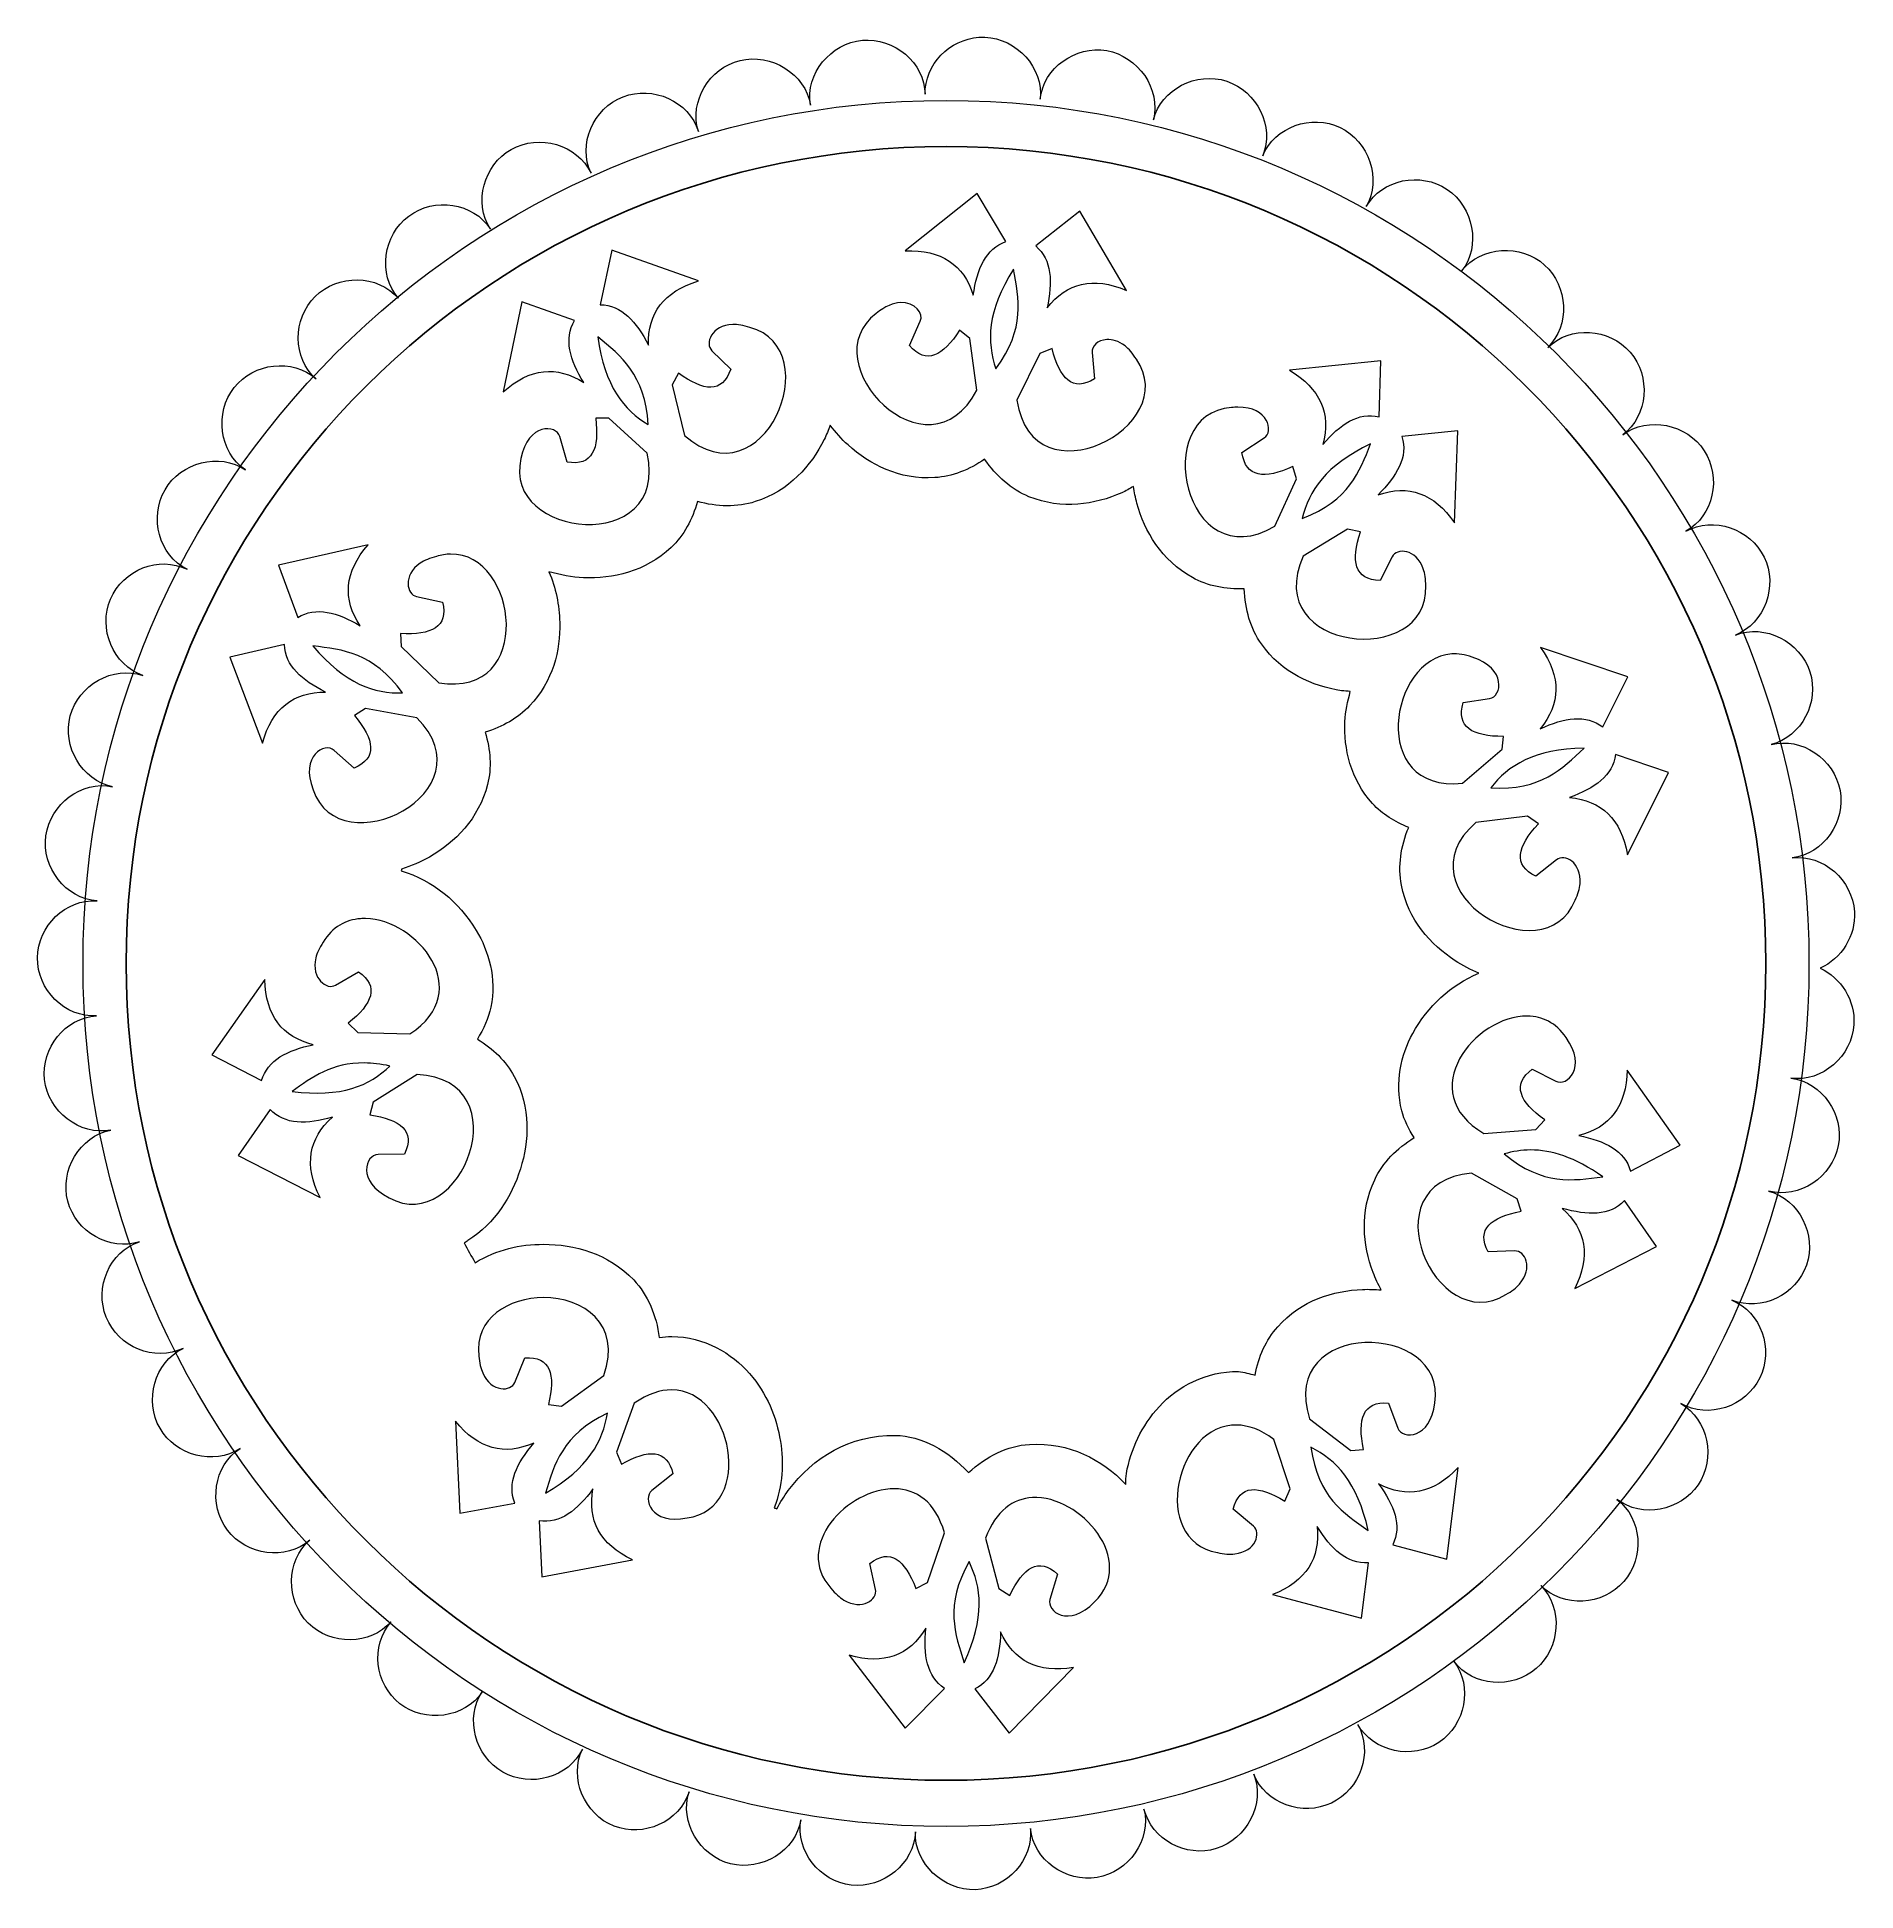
# Model space of a CAD drawing. Header units: centimetres. Extents: x -6.2 to 6.2, y -6.3 to 6.3.
import ezdxf

# ---------------------------------------------------------------- set-up
doc = ezdxf.new("R2010")
doc.units = ezdxf.units.CM
doc.header["$MEASUREMENT"] = 0
doc.layers.add('Layer 1', color=7, linetype='Continuous')

msp = doc.modelspace()

# ---------------------------------------------------------------- linework, layer by layer
at = {"layer": 'Layer 1', "color": 226, "lineweight": 20}
msp.add_open_spline([(0.22343, 6.27129), (0.02493, 6.2577), (-0.14466, 6.0869), (-0.14205, 5.885), (-0.14205, 5.885), (-0.14483, 6.10036), (-0.35156, 6.26994), (-0.56606, 6.25048), (-0.56606, 6.25048), (-0.78056, 6.23102), (-0.95317, 6.02452), (-0.91723, 5.81217), (-0.91723, 5.81217), (-0.95317, 6.02453), (-1.18558, 6.16601), (-1.39456, 6.11392), (-1.39456, 6.11392), (-1.60355, 6.06183), (-1.73941, 5.83876), (-1.6768, 5.63268), (-1.6768, 5.63268), (-1.73941, 5.83876), (-1.98587, 5.94605), (-2.18665, 5.8681), (-2.18665, 5.8681), (-2.38743, 5.79015), (-2.49655, 5.54486), (-2.40386, 5.35045), (-2.40386, 5.35045), (-2.49655, 5.54486), (-2.75657, 5.61849), (-2.94362, 5.51173), (-2.94362, 5.51173), (-3.13068, 5.40496), (-3.20114, 5.1536), (-3.08539, 4.97197), (-3.08539, 4.97197), (-3.20115, 5.1536), (-3.46541, 5.18904), (-3.63816, 5.06041), (-3.63816, 5.06041), (-3.81092, 4.93179), (-3.84912, 4.66679), (-3.70839, 4.50374), (-3.70839, 4.50374), (-3.84912, 4.66679), (-4.11901, 4.66748), (-4.27157, 4.51545), (-4.27157, 4.51545), (-4.42413, 4.36341), (-4.4276, 4.0988), (-4.26507, 3.95748), (-4.26507, 3.95748), (-4.4276, 4.0988), (-4.68701, 4.06802), (-4.82044, 3.89895), (-4.82044, 3.89895), (-4.95387, 3.72988), (-4.92186, 3.46201), (-4.7437, 3.34098), (-4.7437, 3.34098), (-4.92185, 3.46202), (-5.18068, 3.39337), (-5.28867, 3.20701), (-5.28867, 3.20701), (-5.39666, 3.02066), (-5.33142, 2.76287), (-5.1378, 2.66855), (-5.1378, 2.66855), (-5.33143, 2.76287), (-5.57317, 2.6649), (-5.65805, 2.46695), (-5.65805, 2.46695), (-5.74294, 2.269), (-5.64183, 2.0196), (-5.43824, 1.9493), (-5.43824, 1.9493), (-5.64182, 2.0196), (-5.87465, 1.88434), (-5.92988, 1.67617), (-5.92988, 1.67617), (-5.98512, 1.46799), (-5.85437, 1.2412), (-5.64374, 1.19623), (-5.64374, 1.19623), (-5.85437, 1.2412), (-6.06578, 1.07795), (-6.09506, 0.86457), (-6.09506, 0.86457), (-6.12434, 0.65119), (-5.96275, 0.43702), (-5.74779, 0.42365), (-5.74779, 0.42365), (-5.96275, 0.43701), (-6.14961, 0.25402), (-6.15229, 0.03866), (-6.15229, 0.03866), (-6.15496, -0.1767), (-5.96666, -0.36879), (-5.75169, -0.35543), (-5.75169, -0.35543), (-5.96666, -0.36879), (-6.12816, -0.5732), (-6.10416, -0.78724), (-6.10416, -0.78724), (-6.08016, -1.00128), (-5.86712, -1.16908), (-5.65544, -1.12931), (-5.65544, -1.12931), (-5.86712, -1.16908), (-6.00202, -1.40237), (-5.94678, -1.61055), (-5.94678, -1.61055), (-5.89154, -1.81873), (-5.66557, -1.95031), (-5.46034, -1.88498), (-5.46034, -1.88498), (-5.66557, -1.95031), (-5.76673, -2.19619), (-5.68665, -2.39613), (-5.68665, -2.39613), (-5.60657, -2.59607), (-5.36003, -2.70115), (-5.1664, -2.60683), (-5.1664, -2.60683), (-5.36003, -2.70115), (-5.43046, -2.96154), (-5.32248, -3.14789), (-5.32248, -3.14789), (-5.21449, -3.33424), (-4.9611, -3.40121), (-4.78011, -3.28446), (-4.78011, -3.28446), (-4.9611, -3.40122), (-4.99533, -3.66504), (-4.86595, -3.83723), (-4.86595, -3.83723), (-4.73657, -4.00942), (-4.47051, -4.04618), (-4.30798, -3.90486), (-4.30798, -3.90486), (-4.47051, -4.04618), (-4.47094, -4.3147), (-4.31839, -4.46674), (-4.31839, -4.46674), (-4.16583, -4.61878), (-3.89854, -4.62068), (-3.75782, -4.45764), (-3.75782, -4.45764), (-3.89855, -4.62069), (-3.8676, -4.88027), (-3.69799, -5.01301), (-3.69799, -5.01301), (-3.52838, -5.14575), (-3.26014, -5.11114), (-3.14002, -4.93237), (-3.14002, -4.93237), (-3.26015, -5.11114), (-3.18791, -5.36927), (-3.00085, -5.47604), (-3.00085, -5.47604), (-2.81379, -5.58281), (-2.55508, -5.51438), (-2.46239, -5.31996), (-2.46239, -5.31996), (-2.55508, -5.51437), (-2.44856, -5.76356), (-2.24779, -5.84152), (-2.24779, -5.84152), (-2.04701, -5.91947), (-1.80703, -5.81444), (-1.73924, -5.61001), (-1.73924, -5.61001), (-1.80703, -5.81444), (-1.66729, -6.04436), (-1.4583, -6.09645), (-1.4583, -6.09645), (-1.24931, -6.14854), (-1.01821, -6.01096), (-0.98227, -5.7986), (-0.98227, -5.7986), (-1.01821, -6.01096), (-0.85543, -6.21583), (-0.6415, -6.24082), (-0.6415, -6.24082), (-0.42757, -6.2658), (-0.21544, -6.09576), (-0.20709, -5.88054), (-0.20709, -5.88054), (-0.21545, -6.09576), (-0.01651, -6.28039), (0.19871, -6.27203), (0.19871, -6.27203), (0.41349, -6.26369), (0.59062, -6.0711), (0.57199, -5.85713), (0.57199, -5.85713), (0.5922, -6.07097), (0.81137, -6.22466), (1.02331, -6.18879), (1.02331, -6.18879), (1.23567, -6.15285), (1.39275, -5.93475), (1.34067, -5.72576), (1.34067, -5.72576), (1.39276, -5.93475), (1.62363, -6.0563), (1.82971, -5.99369), (1.82971, -5.99369), (2.03579, -5.93108), (2.16259, -5.68982), (2.08463, -5.48904), (2.08463, -5.48904), (2.16258, -5.68982), (2.41567, -5.77813), (2.61009, -5.68544), (2.61009, -5.68544), (2.8045, -5.59275), (2.89504, -5.34054), (2.78828, -5.15348), (2.78828, -5.15348), (2.89505, -5.34054), (3.15968, -5.39457), (3.33845, -5.27444), (3.33845, -5.27444), (3.51722, -5.15431), (3.56852, -4.89833), (3.4399, -4.72557), (3.4399, -4.72557), (3.56852, -4.89833), (3.83352, -4.91572), (3.99657, -4.77499), (3.99657, -4.77499), (4.15962, -4.63426), (4.17982, -4.36567), (4.02779, -4.21311), (4.02779, -4.21311), (4.17983, -4.36567), (4.44834, -4.34833), (4.58966, -4.1858), (4.58966, -4.1858), (4.73098, -4.02327), (4.71503, -3.7585), (4.54284, -3.62913), (4.54284, -3.62913), (4.71503, -3.75851), (4.97197, -3.70844), (5.09301, -3.53028), (5.09301, -3.53028), (5.21405, -3.35213), (5.16231, -3.0881), (4.97595, -2.98011), (4.97595, -2.98011), (5.1623, -3.0881), (5.41619, -3.00075), (5.51051, -2.80713), (5.51051, -2.80713), (5.60483, -2.6135), (5.52186, -2.36046), (5.32192, -2.28037), (5.32192, -2.28037), (5.52186, -2.36045), (5.75627, -2.24594), (5.82657, -2.04235), (5.82657, -2.04235), (5.89687, -1.83877), (5.77852, -1.59684), (5.57034, -1.5416), (5.57034, -1.5416), (5.77852, -1.59684), (6.0027, -1.44502), (6.04247, -1.23335), (6.04247, -1.23335), (6.08224, -1.02167), (5.93459, -0.80611), (5.72121, -0.77683), (5.72121, -0.77683), (5.93459, -0.80611), (6.13446, -0.62762), (6.14782, -0.41265), (6.14782, -0.41265), (6.1579, -0.2504), (6.06096, -0.09866), (5.92021, -0.03286), (5.92021, -0.03286), (6.06228, 0.03219), (6.16181, 0.18731), (6.15172, 0.34953), (6.15172, 0.34953), (6.13836, 0.56449), (5.94305, 0.739), (5.72901, 0.71501), (5.72901, 0.71501), (5.94305, 0.73901), (6.09394, 0.95986), (6.05417, 1.17153), (6.05417, 1.17153), (6.0144, 1.38321), (5.79542, 1.53632), (5.58724, 1.48108), (5.58724, 1.48108), (5.79542, 1.53632), (5.9153, 1.76879), (5.84997, 1.97402), (5.84997, 1.97402), (5.78464, 2.17925), (5.54526, 2.30253), (5.34532, 2.22244), (5.34532, 2.22244), (5.54526, 2.30252), (5.63474, 2.55687), (5.54042, 2.7505), (5.54042, 2.7505), (5.4461, 2.94413), (5.19864, 3.02958), (5.00976, 2.92609), (5.00976, 2.92609), (5.19864, 3.02959), (5.25138, 3.29007), (5.13462, 3.47106), (5.13462, 3.47106), (5.01786, 3.65205), (4.75534, 3.70839), (4.58315, 3.57901), (4.58315, 3.57901), (4.75534, 3.70839), (4.77389, 3.97575), (4.63257, 4.13828), (4.63257, 4.13828), (4.49125, 4.30081), (4.22663, 4.32205), (4.0746, 4.1695), (4.0746, 4.1695), (4.22664, 4.32206), (4.21343, 4.58419), (4.05379, 4.72877), (4.05379, 4.72877), (3.89415, 4.87335), (3.62466, 4.85806), (3.49191, 4.68845), (3.49191, 4.68845), (3.62465, 4.85806), (3.57183, 5.12109), (3.39306, 5.24122), (3.39306, 5.24122), (3.21429, 5.36135), (2.95226, 5.31122), (2.84549, 5.12416), (2.84549, 5.12416), (2.95226, 5.31122), (2.86302, 5.56733), (2.6686, 5.66002), (2.6686, 5.66002), (2.47453, 5.75255), (2.22781, 5.66684), (2.14444, 5.46883), (2.14444, 5.46883), (2.22645, 5.66738), (2.10527, 5.90582), (1.90122, 5.97348), (1.90122, 5.97348), (1.69679, 6.04127), (1.45647, 5.92104), (1.40438, 5.71205), (1.40438, 5.71205), (1.45647, 5.92104), (1.30068, 6.14434), (1.08833, 6.18028), (1.08833, 6.18028), (0.87597, 6.21622), (0.66199, 6.06514), (0.63701, 5.85122), (0.63701, 5.85122), (0.66199, 6.06515), (0.47895, 6.26297), (0.26373, 6.27133), (0.26373, 6.27133), (0.25028, 6.27185), (0.23664, 6.27223), (0.22341, 6.27133), (0.22341, 6.27133), (0.22341, 6.27133), (0.22343, 6.27129), (0.22343, 6.27129)], degree=3, knots=[0, 0, 0, 0, 0.01030928, 0.01030928, 0.01030928, 0.01030928, 0.02061856, 0.02061856, 0.02061856, 0.02061856, 0.03092784, 0.03092784, 0.03092784, 0.03092784, 0.04123711, 0.04123711, 0.04123711, 0.04123711, 0.05154639, 0.05154639, 0.05154639, 0.05154639, 0.06185567, 0.06185567, 0.06185567, 0.06185567, 0.07216495, 0.07216495, 0.07216495, 0.07216495, 0.08247423, 0.08247423, 0.08247423, 0.08247423, 0.09278351, 0.09278351, 0.09278351, 0.09278351, 0.10309278, 0.10309278, 0.10309278, 0.10309278, 0.11340206, 0.11340206, 0.11340206, 0.11340206, 0.12371134, 0.12371134, 0.12371134, 0.12371134, 0.13402062, 0.13402062, 0.13402062, 0.13402062, 0.1443299, 0.1443299, 0.1443299, 0.1443299, 0.15463918, 0.15463918, 0.15463918, 0.15463918, 0.16494845, 0.16494845, 0.16494845, 0.16494845, 0.17525773, 0.17525773, 0.17525773, 0.17525773, 0.18556701, 0.18556701, 0.18556701, 0.18556701, 0.19587629, 0.19587629, 0.19587629, 0.19587629, 0.20618557, 0.20618557, 0.20618557, 0.20618557, 0.21649485, 0.21649485, 0.21649485, 0.21649485, 0.22680412, 0.22680412, 0.22680412, 0.22680412, 0.2371134, 0.2371134, 0.2371134, 0.2371134, 0.24742268, 0.24742268, 0.24742268, 0.24742268, 0.25773196, 0.25773196, 0.25773196, 0.25773196, 0.26804124, 0.26804124, 0.26804124, 0.26804124, 0.27835052, 0.27835052, 0.27835052, 0.27835052, 0.28865979, 0.28865979, 0.28865979, 0.28865979, 0.29896907, 0.29896907, 0.29896907, 0.29896907, 0.30927835, 0.30927835, 0.30927835, 0.30927835, 0.31958763, 0.31958763, 0.31958763, 0.31958763, 0.32989691, 0.32989691, 0.32989691, 0.32989691, 0.34020619, 0.34020619, 0.34020619, 0.34020619, 0.35051546, 0.35051546, 0.35051546, 0.35051546, 0.36082474, 0.36082474, 0.36082474, 0.36082474, 0.37113402, 0.37113402, 0.37113402, 0.37113402, 0.3814433, 0.3814433, 0.3814433, 0.3814433, 0.39175258, 0.39175258, 0.39175258, 0.39175258, 0.40206186, 0.40206186, 0.40206186, 0.40206186, 0.41237113, 0.41237113, 0.41237113, 0.41237113, 0.42268041, 0.42268041, 0.42268041, 0.42268041, 0.43298969, 0.43298969, 0.43298969, 0.43298969, 0.44329897, 0.44329897, 0.44329897, 0.44329897, 0.45360825, 0.45360825, 0.45360825, 0.45360825, 0.46391753, 0.46391753, 0.46391753, 0.46391753, 0.4742268, 0.4742268, 0.4742268, 0.4742268, 0.48453608, 0.48453608, 0.48453608, 0.48453608, 0.49484536, 0.49484536, 0.49484536, 0.49484536, 0.50515464, 0.50515464, 0.50515464, 0.50515464, 0.51546392, 0.51546392, 0.51546392, 0.51546392, 0.5257732, 0.5257732, 0.5257732, 0.5257732, 0.53608247, 0.53608247, 0.53608247, 0.53608247, 0.54639175, 0.54639175, 0.54639175, 0.54639175, 0.55670103, 0.55670103, 0.55670103, 0.55670103, 0.56701031, 0.56701031, 0.56701031, 0.56701031, 0.57731959, 0.57731959, 0.57731959, 0.57731959, 0.58762887, 0.58762887, 0.58762887, 0.58762887, 0.59793814, 0.59793814, 0.59793814, 0.59793814, 0.60824742, 0.60824742, 0.60824742, 0.60824742, 0.6185567, 0.6185567, 0.6185567, 0.6185567, 0.62886598, 0.62886598, 0.62886598, 0.62886598, 0.63917526, 0.63917526, 0.63917526, 0.63917526, 0.64948454, 0.64948454, 0.64948454, 0.64948454, 0.65979381, 0.65979381, 0.65979381, 0.65979381, 0.67010309, 0.67010309, 0.67010309, 0.67010309, 0.68041237, 0.68041237, 0.68041237, 0.68041237, 0.69072165, 0.69072165, 0.69072165, 0.69072165, 0.70103093, 0.70103093, 0.70103093, 0.70103093, 0.71134021, 0.71134021, 0.71134021, 0.71134021, 0.72164948, 0.72164948, 0.72164948, 0.72164948, 0.73195876, 0.73195876, 0.73195876, 0.73195876, 0.74226804, 0.74226804, 0.74226804, 0.74226804, 0.75257732, 0.75257732, 0.75257732, 0.75257732, 0.7628866, 0.7628866, 0.7628866, 0.7628866, 0.77319588, 0.77319588, 0.77319588, 0.77319588, 0.78350515, 0.78350515, 0.78350515, 0.78350515, 0.79381443, 0.79381443, 0.79381443, 0.79381443, 0.80412371, 0.80412371, 0.80412371, 0.80412371, 0.81443299, 0.81443299, 0.81443299, 0.81443299, 0.82474227, 0.82474227, 0.82474227, 0.82474227, 0.83505155, 0.83505155, 0.83505155, 0.83505155, 0.84536082, 0.84536082, 0.84536082, 0.84536082, 0.8556701, 0.8556701, 0.8556701, 0.8556701, 0.86597938, 0.86597938, 0.86597938, 0.86597938, 0.87628866, 0.87628866, 0.87628866, 0.87628866, 0.88659794, 0.88659794, 0.88659794, 0.88659794, 0.89690722, 0.89690722, 0.89690722, 0.89690722, 0.90721649, 0.90721649, 0.90721649, 0.90721649, 0.91752577, 0.91752577, 0.91752577, 0.91752577, 0.92783505, 0.92783505, 0.92783505, 0.92783505, 0.93814433, 0.93814433, 0.93814433, 0.93814433, 0.94845361, 0.94845361, 0.94845361, 0.94845361, 0.95876289, 0.95876289, 0.95876289, 0.95876289, 0.96907216, 0.96907216, 0.96907216, 0.96907216, 0.97938144, 0.97938144, 0.97938144, 0.97938144, 1, 1, 1, 1], dxfattribs=at)
at = {"layer": 'Layer 1', "color": 222, "lineweight": 20}
for points, knots in [([(0.00005, 5.84351), (-3.22582, 5.84351), (-5.84371, 3.22562), (-5.84371, -0.00025), (-5.84371, -0.00025), (-5.84371, -3.22612), (-3.22582, -5.84401), (0.00005, -5.84401), (0.00005, -5.84401), (3.22592, -5.84401), (5.84381, -3.22612), (5.84381, -0.00025), (5.84381, -0.00025), (5.84381, 3.22562), (3.22592, 5.84351), (0.00005, 5.84351)], [0, 0, 0, 0, 0.2, 0.2, 0.2, 0.2, 0.4, 0.4, 0.4, 0.4, 0.6, 0.6, 0.6, 0.6, 1, 1, 1, 1]), ([(0.21206, 5.2127), (0.21206, 5.2127), (0.40586, 4.88754), (0.40586, 4.88754), (0.40586, 4.88754), (0.26933, 4.8395), (0.21041, 4.70133), (0.18475, 4.52466), (0.18475, 4.52466), (0.11958, 4.73113), (-0.03119, 4.83404), (-0.27568, 4.82511), (-0.27568, 4.82511), (-0.27568, 4.82511), (0.21206, 5.2127), (0.21206, 5.2127)], [0, 0, 0, 0, 0.2, 0.2, 0.2, 0.2, 0.4, 0.4, 0.4, 0.4, 0.6, 0.6, 0.6, 0.6, 1, 1, 1, 1]), ([(0.9053, 5.09304), (0.9053, 5.09304), (1.22135, 4.55718), (1.22135, 4.55718), (1.22135, 4.55718), (0.99601, 4.65245), (0.81851, 4.60863), (0.68419, 4.43882), (0.68419, 4.43882), (0.72302, 4.61306), (0.71798, 4.76418), (0.60745, 4.85763), (0.60745, 4.85763), (0.60745, 4.85763), (0.9053, 5.09305), (0.9053, 5.09305), (0.9053, 5.09305), (0.9053, 5.09305), (0.9053, 5.09304), (0.9053, 5.09304)], [0, 0, 0, 0, 0.16666667, 0.16666667, 0.16666667, 0.16666667, 0.33333333, 0.33333333, 0.33333333, 0.33333333, 0.5, 0.5, 0.5, 0.5, 0.66666667, 0.66666667, 0.66666667, 0.66666667, 1, 1, 1, 1]), ([(-2.26306, 4.83032), (-2.26306, 4.83032), (-1.67647, 4.62092), (-1.67647, 4.62092), (-1.67647, 4.62092), (-1.91061, 4.54997), (-2.02005, 4.40295), (-2.01464, 4.18651), (-2.01464, 4.18651), (-2.09628, 4.34527), (-2.19637, 4.45855), (-2.3411, 4.45964), (-2.3411, 4.45964), (-2.3411, 4.45964), (-2.26306, 4.83032), (-2.26306, 4.83032)], [0, 0, 0, 0, 0.2, 0.2, 0.2, 0.2, 0.4, 0.4, 0.4, 0.4, 0.6, 0.6, 0.6, 0.6, 1, 1, 1, 1]), ([(0.45658, 4.70155), (0.49319, 4.49982), (0.54066, 4.30455), (0.33822, 4.02652), (0.33822, 4.02652), (0.27512, 4.20692), (0.27738, 4.41499), (0.45658, 4.70155)], [0, 0, 0, 0, 0.33333333, 0.33333333, 0.33333333, 0.33333333, 1, 1, 1, 1]), ([(-2.87305, 4.47914), (-2.87305, 4.47914), (-2.51537, 4.35298), (-2.51537, 4.35298), (-2.51537, 4.35298), (-2.58957, 4.22871), (-2.54625, 4.08507), (-2.45294, 3.93287), (-2.45294, 3.93287), (-2.63513, 4.04986), (-2.81702, 4.03243), (-2.99921, 3.86914), (-2.99921, 3.86914), (-2.99921, 3.86914), (-2.87305, 4.47914), (-2.87305, 4.47914)], [0, 0, 0, 0, 0.2, 0.2, 0.2, 0.2, 0.4, 0.4, 0.4, 0.4, 0.6, 0.6, 0.6, 0.6, 1, 1, 1, 1]), ([(-0.3095, 4.47394), (-0.20778, 4.48019), (-0.14979, 4.39984), (-0.17423, 4.34778), (-0.17423, 4.34778), (-0.17423, 4.34778), (-0.24707, 4.1839), (-0.24707, 4.1839), (-0.24707, 4.1839), (-0.13408, 4.05155), (-0.02044, 4.11115), (0.0924, 4.28795), (0.0924, 4.28795), (0.0924, 4.28795), (0.16133, 4.23202), (0.16133, 4.23202), (0.16133, 4.23202), (0.16133, 4.23202), (0.20815, 3.88215), (0.20815, 3.88215), (0.20815, 3.88215), (-0.11523, 3.24913), (-0.9192, 4.06762), (-0.47208, 4.4011), (-0.47208, 4.4011), (-0.41196, 4.4504), (-0.35574, 4.4711), (-0.3095, 4.47394)], [0, 0, 0, 0, 0.125, 0.125, 0.125, 0.125, 0.25, 0.25, 0.25, 0.25, 0.375, 0.375, 0.375, 0.375, 0.5, 0.5, 0.5, 0.5, 0.625, 0.625, 0.625, 0.625, 0.75, 0.75, 0.75, 0.75, 1, 1, 1, 1]), ([(-1.44365, 4.32567), (-1.41008, 4.32671), (-1.37228, 4.32051), (-1.32789, 4.30616), (-1.32789, 4.30616), (-0.78984, 4.1591), (-1.23909, 3.10411), (-1.77141, 3.5752), (-1.77141, 3.5752), (-1.77141, 3.5752), (-1.85465, 3.91857), (-1.85465, 3.91857), (-1.85465, 3.91857), (-1.85465, 3.91857), (-1.81173, 3.99661), (-1.81173, 3.99661), (-1.81173, 3.99661), (-1.6421, 3.87326), (-1.51478, 3.85814), (-1.45796, 4.02262), (-1.45796, 4.02262), (-1.45796, 4.02262), (-1.58542, 4.14878), (-1.58542, 4.14878), (-1.58542, 4.14878), (-1.6348, 4.19549), (-1.58912, 4.32116), (-1.44365, 4.32567)], [0, 0, 0, 0, 0.125, 0.125, 0.125, 0.125, 0.25, 0.25, 0.25, 0.25, 0.375, 0.375, 0.375, 0.375, 0.5, 0.5, 0.5, 0.5, 0.625, 0.625, 0.625, 0.625, 0.75, 0.75, 0.75, 0.75, 1, 1, 1, 1]), ([(-2.358, 4.24243), (-2.20079, 4.11082), (-2.03823, 3.99123), (-2.01593, 3.64804), (-2.01593, 3.64804), (-2.17985, 3.74632), (-2.31238, 3.90755), (-2.358, 4.24243)], [0, 0, 0, 0, 0.33333333, 0.33333333, 0.33333333, 0.33333333, 1, 1, 1, 1]), ([(1.08869, 4.22422), (1.12537, 4.22649), (1.16924, 4.2149), (1.21225, 4.1813), (1.21225, 4.1813), (1.23872, 4.16062), (1.26406, 4.13098), (1.28899, 4.09156), (1.28899, 4.09156), (1.60842, 3.6343), (0.5877, 3.11059), (0.47999, 3.81322), (0.47999, 3.81322), (0.47999, 3.81322), (0.63607, 4.13058), (0.63607, 4.13058), (0.63607, 4.13058), (0.63607, 4.13058), (0.71801, 4.1631), (0.71801, 4.1631), (0.71801, 4.1631), (0.76946, 3.95977), (0.85785, 3.86754), (1.00675, 3.9576), (1.00675, 3.9576), (1.00675, 3.9576), (0.98984, 4.13579), (0.98984, 4.13579), (0.98984, 4.13579), (0.9848, 4.17797), (1.02756, 4.22044), (1.08869, 4.22423), (1.08869, 4.22423), (1.08869, 4.22423), (1.08869, 4.22422), (1.08869, 4.22422)], [0, 0, 0, 0, 0.1, 0.1, 0.1, 0.1, 0.2, 0.2, 0.2, 0.2, 0.3, 0.3, 0.3, 0.3, 0.4, 0.4, 0.4, 0.4, 0.5, 0.5, 0.5, 0.5, 0.6, 0.6, 0.6, 0.6, 0.7, 0.7, 0.7, 0.7, 0.8, 0.8, 0.8, 0.8, 1, 1, 1, 1]), ([(2.9447, 4.07985), (2.9447, 4.07985), (2.93299, 3.70136), (2.93299, 3.70136), (2.93299, 3.70136), (2.79207, 3.73437), (2.66863, 3.64914), (2.5519, 3.51407), (2.5519, 3.51407), (2.60812, 3.72316), (2.53644, 3.89203), (2.32559, 4.01612), (2.32559, 4.01612), (2.32559, 4.01612), (2.94469, 4.07985), (2.94469, 4.07985), (2.94469, 4.07985), (2.94469, 4.07985), (2.9447, 4.07985), (2.9447, 4.07985)], [0, 0, 0, 0, 0.16666667, 0.16666667, 0.16666667, 0.16666667, 0.33333333, 0.33333333, 0.33333333, 0.33333333, 0.5, 0.5, 0.5, 0.5, 0.66666667, 0.66666667, 0.66666667, 0.66666667, 1, 1, 1, 1]), ([(1.97572, 3.76639), (2.18406, 3.7696), (2.22152, 3.60017), (2.15521, 3.55829), (2.15521, 3.55829), (2.15521, 3.55829), (2.00434, 3.45944), (2.00434, 3.45944), (2.00434, 3.45944), (2.02832, 3.28708), (2.15744, 3.27623), (2.34771, 3.36449), (2.34771, 3.36449), (2.34771, 3.36449), (2.37372, 3.27995), (2.37372, 3.27995), (2.37372, 3.27995), (2.37372, 3.27995), (2.22675, 2.95999), (2.22675, 2.95999), (2.22675, 2.95999), (1.61346, 2.60059), (1.37649, 3.72343), (1.93281, 3.76378), (1.93281, 3.76378), (1.94825, 3.76562), (1.96184, 3.76617), (1.97573, 3.76638), (1.97573, 3.76638), (1.97573, 3.76638), (1.97572, 3.76639), (1.97572, 3.76639)], [0, 0, 0, 0, 0.11111111, 0.11111111, 0.11111111, 0.11111111, 0.22222222, 0.22222222, 0.22222222, 0.22222222, 0.33333333, 0.33333333, 0.33333333, 0.33333333, 0.44444444, 0.44444444, 0.44444444, 0.44444444, 0.55555556, 0.55555556, 0.55555556, 0.55555556, 0.66666667, 0.66666667, 0.66666667, 0.66666667, 0.77777778, 0.77777778, 0.77777778, 0.77777778, 1, 1, 1, 1]), ([(-0.78423, 3.64413), (-0.74715, 3.5964), (-0.70804, 3.55051), (-0.66327, 3.51016), (-0.66327, 3.51016), (-0.51526, 3.37679), (-0.31679, 3.27405), (-0.07538, 3.28905), (-0.07538, 3.28905), (0.04165, 3.29632), (0.15814, 3.34253), (0.26149, 3.41391), (0.26149, 3.41391), (0.33975, 3.29998), (0.44293, 3.20814), (0.56194, 3.16029), (0.56194, 3.16029), (0.78634, 3.07005), (1.00768, 3.10632), (1.19015, 3.1863), (1.19015, 3.1863), (1.21777, 3.19841), (1.24298, 3.21482), (1.26949, 3.22922), (1.26949, 3.22922), (1.27561, 3.19131), (1.28271, 3.15306), (1.2929, 3.11606), (1.2929, 3.11606), (1.34583, 2.92397), (1.45728, 2.73007), (1.66878, 2.61271), (1.66878, 2.61271), (1.77163, 2.55565), (1.89402, 2.53126), (2.01995, 2.53597), (2.01995, 2.53597), (2.02483, 2.39852), (2.0616, 2.26664), (2.13571, 2.16269), (2.13571, 2.16269), (2.27608, 1.9658), (2.48128, 1.8776), (2.67808, 1.84664), (2.67808, 1.84664), (2.69793, 1.84352), (2.71791, 1.84346), (2.73791, 1.84144), (2.73791, 1.84144), (2.72065, 1.77474), (2.70435, 1.70726), (2.70149, 1.63724), (2.70149, 1.63724), (2.69402, 1.45431), (2.73774, 1.24805), (2.88878, 1.08187), (2.88878, 1.08187), (2.95376, 1.01037), (3.0399, 0.95876), (3.1333, 0.92059), (3.1333, 0.92059), (3.08037, 0.79313), (3.05934, 0.65614), (3.08388, 0.5304), (3.08388, 0.5304), (3.13021, 0.29296), (3.28164, 0.12745), (3.44806, 0.01795), (3.44806, 0.01795), (3.49859, -0.0153), (3.55228, -0.04273), (3.60804, -0.06659), (3.60804, -0.06659), (3.41715, -0.1463), (3.26216, -0.28801), (3.16062, -0.47499), (3.16062, -0.47499), (3.08257, -0.61871), (3.03753, -0.80542), (3.08648, -0.99785), (3.08648, -0.99785), (3.1029, -1.06237), (3.13426, -1.12237), (3.16972, -1.17994), (3.16972, -1.17994), (3.05291, -1.25151), (2.9571, -1.3496), (2.90309, -1.46478), (2.90309, -1.46478), (2.80039, -1.6838), (2.82302, -1.90633), (2.89268, -2.09299), (2.89268, -2.09299), (2.90792, -2.13382), (2.92709, -2.17269), (2.94731, -2.21135), (2.94731, -2.21135), (2.90541, -2.20817), (2.86309, -2.20561), (2.82115, -2.20745), (2.82115, -2.20745), (2.62187, -2.21617), (2.4076, -2.2809), (2.24627, -2.46107), (2.24627, -2.46107), (2.16761, -2.54892), (2.11613, -2.66338), (2.09279, -2.78753), (2.09279, -2.78753), (2.05528, -2.78021), (2.01889, -2.76516), (1.98094, -2.76412), (1.98094, -2.76412), (1.76202, -2.75813), (1.567, -2.86707), (1.44508, -2.99954), (1.44508, -2.99954), (1.32316, -3.132), (1.25301, -3.28859), (1.22137, -3.45346), (1.22137, -3.45346), (1.21679, -3.47731), (1.22036, -3.50318), (1.21747, -3.5276), (1.21747, -3.5276), (1.05509, -3.35653), (0.83663, -3.24168), (0.56455, -3.25707), (0.56455, -3.25707), (0.41724, -3.2654), (0.27303, -3.33881), (0.15225, -3.44826), (0.15225, -3.44826), (0.01447, -3.2985), (-0.16688, -3.19827), (-0.34329, -3.19594), (-0.34329, -3.19594), (-0.65283, -3.19184), (-0.89919, -3.34439), (-1.06774, -3.56922), (-1.06774, -3.56922), (-1.09605, -3.60699), (-1.12189, -3.6488), (-1.14448, -3.69278), (-1.14448, -3.69278), (-1.15098, -3.69061), (-1.1575, -3.68848), (-1.16399, -3.68628), (-1.16399, -3.68628), (-1.10398, -3.53535), (-1.09821, -3.38103), (-1.12107, -3.23756), (-1.12107, -3.23756), (-1.14748, -3.07176), (-1.21273, -2.91338), (-1.33047, -2.77713), (-1.33047, -2.77713), (-1.44822, -2.64089), (-1.6382, -2.5268), (-1.85723, -2.52611), (-1.85723, -2.52611), (-1.88562, -2.52603), (-1.91377, -2.53048), (-1.94177, -2.53391), (-1.94177, -2.53391), (-1.96133, -2.38352), (-2.0188, -2.2436), (-2.11475, -2.14372), (-2.11475, -2.14372), (-2.2897, -1.9616), (-2.51491, -1.90132), (-2.72605, -1.9018), (-2.72605, -1.9018), (-2.88363, -1.90216), (-3.04229, -1.93753), (-3.18778, -2.02666), (-3.18778, -2.02666), (-3.21385, -1.98262), (-3.23881, -1.93787), (-3.26322, -1.89269), (-3.26322, -1.89269), (-3.25455, -1.88766), (-3.24547, -1.88249), (-3.23721, -1.87708), (-3.23721, -1.87708), (-3.05246, -1.75608), (-2.94213, -1.5819), (-2.88214, -1.39194), (-2.88214, -1.39194), (-2.82215, -1.20198), (-2.81009, -0.97843), (-2.92376, -0.76503), (-2.92376, -0.76503), (-2.97839, -0.66247), (-3.067, -0.57705), (-3.17348, -0.51271), (-3.17348, -0.51271), (-3.13159, -0.44457), (-3.09797, -0.37233), (-3.08244, -0.2955), (-3.08244, -0.2955), (-3.04309, -0.10089), (-3.09622, 0.08378), (-3.18129, 0.22345), (-3.18129, 0.22345), (-3.29982, 0.41807), (-3.47436, 0.56277), (-3.68854, 0.62665), (-3.68854, 0.62665), (-3.68793, 0.63051), (-3.68785, 0.6345), (-3.68724, 0.63836), (-3.68724, 0.63836), (-3.62112, 0.65966), (-3.55725, 0.68558), (-3.49735, 0.7203), (-3.49735, 0.7203), (-3.325, 0.82019), (-3.16431, 0.97757), (-3.10456, 1.21194), (-3.10456, 1.21194), (-3.07592, 1.32426), (-3.085, 1.44674), (-3.12017, 1.56571), (-3.12017, 1.56571), (-3.00346, 1.60004), (-2.89898, 1.66079), (-2.81972, 1.7439), (-2.81972, 1.7439), (-2.66068, 1.91068), (-2.61126, 2.12013), (-2.61552, 2.30838), (-2.61552, 2.30838), (-2.61821, 2.42692), (-2.64298, 2.54218), (-2.68836, 2.65175), (-2.68836, 2.65175), (-2.61189, 2.62995), (-2.5345, 2.61452), (-2.45555, 2.61143), (-2.45555, 2.61143), (-2.25648, 2.60363), (-2.03705, 2.65093), (-1.86116, 2.81693), (-1.86116, 2.81693), (-1.77616, 2.89715), (-1.71678, 3.00727), (-1.68297, 3.12778), (-1.68297, 3.12778), (-1.55046, 3.0907), (-1.41307, 3.08733), (-1.29148, 3.12648), (-1.29148, 3.12648), (-1.06129, 3.2006), (-0.91362, 3.3697), (-0.82455, 3.54789), (-0.82455, 3.54789), (-0.80898, 3.57903), (-0.79667, 3.6116), (-0.78423, 3.64414), (-0.78423, 3.64414), (-0.78423, 3.64414), (-0.78423, 3.64413), (-0.78423, 3.64413)], [0, 0, 0, 0, 0.01492537, 0.01492537, 0.01492537, 0.01492537, 0.02985075, 0.02985075, 0.02985075, 0.02985075, 0.04477612, 0.04477612, 0.04477612, 0.04477612, 0.05970149, 0.05970149, 0.05970149, 0.05970149, 0.07462687, 0.07462687, 0.07462687, 0.07462687, 0.08955224, 0.08955224, 0.08955224, 0.08955224, 0.10447761, 0.10447761, 0.10447761, 0.10447761, 0.11940299, 0.11940299, 0.11940299, 0.11940299, 0.13432836, 0.13432836, 0.13432836, 0.13432836, 0.14925373, 0.14925373, 0.14925373, 0.14925373, 0.1641791, 0.1641791, 0.1641791, 0.1641791, 0.17910448, 0.17910448, 0.17910448, 0.17910448, 0.19402985, 0.19402985, 0.19402985, 0.19402985, 0.20895522, 0.20895522, 0.20895522, 0.20895522, 0.2238806, 0.2238806, 0.2238806, 0.2238806, 0.23880597, 0.23880597, 0.23880597, 0.23880597, 0.25373134, 0.25373134, 0.25373134, 0.25373134, 0.26865672, 0.26865672, 0.26865672, 0.26865672, 0.28358209, 0.28358209, 0.28358209, 0.28358209, 0.29850746, 0.29850746, 0.29850746, 0.29850746, 0.31343284, 0.31343284, 0.31343284, 0.31343284, 0.32835821, 0.32835821, 0.32835821, 0.32835821, 0.34328358, 0.34328358, 0.34328358, 0.34328358, 0.35820896, 0.35820896, 0.35820896, 0.35820896, 0.37313433, 0.37313433, 0.37313433, 0.37313433, 0.3880597, 0.3880597, 0.3880597, 0.3880597, 0.40298507, 0.40298507, 0.40298507, 0.40298507, 0.41791045, 0.41791045, 0.41791045, 0.41791045, 0.43283582, 0.43283582, 0.43283582, 0.43283582, 0.44776119, 0.44776119, 0.44776119, 0.44776119, 0.46268657, 0.46268657, 0.46268657, 0.46268657, 0.47761194, 0.47761194, 0.47761194, 0.47761194, 0.49253731, 0.49253731, 0.49253731, 0.49253731, 0.50746269, 0.50746269, 0.50746269, 0.50746269, 0.52238806, 0.52238806, 0.52238806, 0.52238806, 0.53731343, 0.53731343, 0.53731343, 0.53731343, 0.55223881, 0.55223881, 0.55223881, 0.55223881, 0.56716418, 0.56716418, 0.56716418, 0.56716418, 0.58208955, 0.58208955, 0.58208955, 0.58208955, 0.59701493, 0.59701493, 0.59701493, 0.59701493, 0.6119403, 0.6119403, 0.6119403, 0.6119403, 0.62686567, 0.62686567, 0.62686567, 0.62686567, 0.64179104, 0.64179104, 0.64179104, 0.64179104, 0.65671642, 0.65671642, 0.65671642, 0.65671642, 0.67164179, 0.67164179, 0.67164179, 0.67164179, 0.68656716, 0.68656716, 0.68656716, 0.68656716, 0.70149254, 0.70149254, 0.70149254, 0.70149254, 0.71641791, 0.71641791, 0.71641791, 0.71641791, 0.73134328, 0.73134328, 0.73134328, 0.73134328, 0.74626866, 0.74626866, 0.74626866, 0.74626866, 0.76119403, 0.76119403, 0.76119403, 0.76119403, 0.7761194, 0.7761194, 0.7761194, 0.7761194, 0.79104478, 0.79104478, 0.79104478, 0.79104478, 0.80597015, 0.80597015, 0.80597015, 0.80597015, 0.82089552, 0.82089552, 0.82089552, 0.82089552, 0.8358209, 0.8358209, 0.8358209, 0.8358209, 0.85074627, 0.85074627, 0.85074627, 0.85074627, 0.86567164, 0.86567164, 0.86567164, 0.86567164, 0.88059701, 0.88059701, 0.88059701, 0.88059701, 0.89552239, 0.89552239, 0.89552239, 0.89552239, 0.91044776, 0.91044776, 0.91044776, 0.91044776, 0.92537313, 0.92537313, 0.92537313, 0.92537313, 0.94029851, 0.94029851, 0.94029851, 0.94029851, 0.95522388, 0.95522388, 0.95522388, 0.95522388, 0.97014925, 0.97014925, 0.97014925, 0.97014925, 1, 1, 1, 1]), ([(-2.37231, 3.69226), (-2.37231, 3.69226), (-2.28387, 3.69226), (-2.28387, 3.69226), (-2.28387, 3.69226), (-2.28387, 3.69226), (-2.02374, 3.45424), (-2.02374, 3.45424), (-2.02374, 3.45424), (-1.86727, 2.76084), (-3.00852, 2.87546), (-2.87826, 3.41782), (-2.87826, 3.41782), (-2.83134, 3.66214), (-2.63665, 3.64834), (-2.61553, 3.56739), (-2.61553, 3.56739), (-2.61553, 3.56739), (-2.56611, 3.39441), (-2.56611, 3.39441), (-2.56611, 3.39441), (-2.3946, 3.36499), (-2.34592, 3.48419), (-2.37231, 3.69226)], [0, 0, 0, 0, 0.14285714, 0.14285714, 0.14285714, 0.14285714, 0.28571429, 0.28571429, 0.28571429, 0.28571429, 0.42857143, 0.42857143, 0.42857143, 0.42857143, 0.57142857, 0.57142857, 0.57142857, 0.57142857, 0.71428571, 0.71428571, 0.71428571, 0.71428571, 1, 1, 1, 1]), ([(2.87576, 3.51797), (2.79802, 3.32825), (2.733, 3.13735), (2.41273, 3.01202), (2.41273, 3.01202), (2.45666, 3.19802), (2.57048, 3.37294), (2.87576, 3.51797)], [0, 0, 0, 0, 0.33333333, 0.33333333, 0.33333333, 0.33333333, 1, 1, 1, 1]), ([(3.46495, 3.60512), (3.46495, 3.60512), (3.44284, 2.98342), (3.44284, 2.98342), (3.44284, 2.98342), (3.30422, 3.18501), (3.1311, 3.24412), (2.92649, 3.17331), (2.92649, 3.17331), (3.05301, 3.29925), (3.13062, 3.42916), (3.08777, 3.5674), (3.08777, 3.5674), (3.08777, 3.5674), (3.46495, 3.60512), (3.46495, 3.60512)], [0, 0, 0, 0, 0.2, 0.2, 0.2, 0.2, 0.4, 0.4, 0.4, 0.4, 0.6, 0.6, 0.6, 0.6, 1, 1, 1, 1]), ([(2.71969, 2.94049), (2.71969, 2.94049), (2.80683, 2.92228), (2.80683, 2.92228), (2.80683, 2.92228), (2.74074, 2.72323), (2.76553, 2.59748), (2.93949, 2.59322), (2.93949, 2.59322), (2.93949, 2.59322), (3.02143, 2.7532), (3.02143, 2.7532), (3.02143, 2.7532), (3.05097, 2.81442), (3.18372, 2.80852), (3.23213, 2.67126), (3.23213, 2.67126), (3.2433, 2.63959), (3.24925, 2.60215), (3.24904, 2.5555), (3.24904, 2.5555), (3.27209, 1.99819), (2.13047, 2.10698), (2.41793, 2.7571), (2.41793, 2.7571), (2.41793, 2.7571), (2.71968, 2.94049), (2.71968, 2.94049), (2.71968, 2.94049), (2.71968, 2.94049), (2.71969, 2.94049), (2.71969, 2.94049)], [0, 0, 0, 0, 0.11111111, 0.11111111, 0.11111111, 0.11111111, 0.22222222, 0.22222222, 0.22222222, 0.22222222, 0.33333333, 0.33333333, 0.33333333, 0.33333333, 0.44444444, 0.44444444, 0.44444444, 0.44444444, 0.55555556, 0.55555556, 0.55555556, 0.55555556, 0.66666667, 0.66666667, 0.66666667, 0.66666667, 0.77777778, 0.77777778, 0.77777778, 0.77777778, 1, 1, 1, 1]), ([(-3.91356, 2.83514), (-4.07337, 2.64989), (-4.0873, 2.46621), (-3.96689, 2.28627), (-3.96689, 2.28627), (-4.12082, 2.37668), (-4.26675, 2.41874), (-4.3896, 2.3422), (-4.3896, 2.3422), (-4.3896, 2.3422), (-4.52096, 2.69727), (-4.52096, 2.69727), (-4.52096, 2.69727), (-4.52096, 2.69727), (-3.91356, 2.83514), (-3.91356, 2.83514)], [0, 0, 0, 0, 0.2, 0.2, 0.2, 0.2, 0.4, 0.4, 0.4, 0.4, 0.6, 0.6, 0.6, 0.6, 1, 1, 1, 1]), ([(-3.35559, 2.77141), (-2.89847, 2.78243), (-2.777, 1.79401), (-3.43493, 1.89998), (-3.43493, 1.89998), (-3.43493, 1.89998), (-3.68855, 2.1458), (-3.68855, 2.1458), (-3.68855, 2.1458), (-3.68855, 2.1458), (-3.69375, 2.23424), (-3.69375, 2.23424), (-3.69375, 2.23424), (-3.48444, 2.22083), (-3.36888, 2.2769), (-3.40891, 2.44624), (-3.40891, 2.44624), (-3.40891, 2.44624), (-3.5845, 2.48396), (-3.5845, 2.48396), (-3.5845, 2.48396), (-3.65121, 2.49699), (-3.68026, 2.6286), (-3.55979, 2.71027), (-3.55979, 2.71027), (-3.53199, 2.72912), (-3.49571, 2.74416), (-3.45054, 2.75579), (-3.45054, 2.75579), (-3.41721, 2.76602), (-3.38607, 2.77066), (-3.35559, 2.7714), (-3.35559, 2.7714), (-3.35559, 2.7714), (-3.35559, 2.77141), (-3.35559, 2.77141)], [0, 0, 0, 0, 0.1, 0.1, 0.1, 0.1, 0.2, 0.2, 0.2, 0.2, 0.3, 0.3, 0.3, 0.3, 0.4, 0.4, 0.4, 0.4, 0.5, 0.5, 0.5, 0.5, 0.6, 0.6, 0.6, 0.6, 0.7, 0.7, 0.7, 0.7, 0.8, 0.8, 0.8, 0.8, 1, 1, 1, 1]), ([(-4.47934, 2.15881), (-4.4755, 2.01412), (-4.36128, 1.91617), (-4.201, 1.83755), (-4.201, 1.83755), (-4.41751, 1.83886), (-4.56241, 1.72702), (-4.62891, 1.49158), (-4.62891, 1.49158), (-4.62891, 1.49158), (-4.84872, 2.07427), (-4.84872, 2.07427), (-4.84872, 2.07427), (-4.84872, 2.07427), (-4.47934, 2.15881), (-4.47934, 2.15881)], [0, 0, 0, 0, 0.2, 0.2, 0.2, 0.2, 0.4, 0.4, 0.4, 0.4, 0.6, 0.6, 0.6, 0.6, 1, 1, 1, 1]), ([(-4.28685, 2.1497), (-4.08361, 2.12266), (-3.88197, 2.10901), (-3.67945, 1.83104), (-3.67945, 1.83104), (-3.87051, 1.82632), (-4.06908, 1.89123), (-4.28685, 2.1497)], [0, 0, 0, 0, 0.33333333, 0.33333333, 0.33333333, 0.33333333, 1, 1, 1, 1]), ([(4.02683, 2.1393), (4.02683, 2.1393), (4.61732, 1.9403), (4.61732, 1.9403), (4.61732, 1.9403), (4.61732, 1.9403), (4.44824, 1.60083), (4.44824, 1.60083), (4.44824, 1.60083), (4.33372, 1.68933), (4.18648, 1.66359), (4.02423, 1.58912), (4.02423, 1.58912), (4.16213, 1.75603), (4.16719, 1.93891), (4.02683, 2.13929), (4.02683, 2.13929), (4.02683, 2.13929), (4.02683, 2.1393), (4.02683, 2.1393)], [0, 0, 0, 0, 0.16666667, 0.16666667, 0.16666667, 0.16666667, 0.33333333, 0.33333333, 0.33333333, 0.33333333, 0.5, 0.5, 0.5, 0.5, 0.66666667, 0.66666667, 0.66666667, 0.66666667, 1, 1, 1, 1]), ([(3.42463, 2.09508), (3.46829, 2.09791), (3.51477, 2.09117), (3.5638, 2.07297), (3.5638, 2.07297), (3.80077, 1.99721), (3.76375, 1.80463), (3.68086, 1.79333), (3.68086, 1.79333), (3.68086, 1.79333), (3.50267, 1.76602), (3.50267, 1.76602), (3.50267, 1.76602), (3.45298, 1.59925), (3.56607, 1.53574), (3.7758, 1.53711), (3.7758, 1.53711), (3.7758, 1.53711), (3.76539, 1.44997), (3.76539, 1.44997), (3.76539, 1.44997), (3.76539, 1.44997), (3.49746, 1.21976), (3.49746, 1.21976), (3.49746, 1.21976), (2.85663, 1.15401), (3.00254, 2.06775), (3.42462, 2.09509), (3.42462, 2.09509), (3.42462, 2.09509), (3.42463, 2.09508), (3.42463, 2.09508)], [0, 0, 0, 0, 0.11111111, 0.11111111, 0.11111111, 0.11111111, 0.22222222, 0.22222222, 0.22222222, 0.22222222, 0.33333333, 0.33333333, 0.33333333, 0.33333333, 0.44444444, 0.44444444, 0.44444444, 0.44444444, 0.55555556, 0.55555556, 0.55555556, 0.55555556, 0.66666667, 0.66666667, 0.66666667, 0.66666667, 0.77777778, 0.77777778, 0.77777778, 0.77777778, 1, 1, 1, 1]), ([(-3.93047, 1.72569), (-3.93047, 1.72569), (-3.5832, 1.66326), (-3.5832, 1.66326), (-3.5832, 1.66326), (-3.0799, 1.16128), (-4.1053, 0.64766), (-4.28554, 1.17552), (-4.28554, 1.17552), (-4.37667, 1.40701), (-4.20493, 1.49923), (-4.14377, 1.44215), (-4.14377, 1.44215), (-4.14377, 1.44215), (-4.0085, 1.32249), (-4.0085, 1.32249), (-4.0085, 1.32249), (-3.84787, 1.38943), (-3.87094, 1.51593), (-4.0046, 1.67756), (-4.0046, 1.67756), (-4.0046, 1.67756), (-3.93046, 1.72568), (-3.93046, 1.72568), (-3.93046, 1.72568), (-3.93046, 1.72568), (-3.93047, 1.72569), (-3.93047, 1.72569)], [0, 0, 0, 0, 0.125, 0.125, 0.125, 0.125, 0.25, 0.25, 0.25, 0.25, 0.375, 0.375, 0.375, 0.375, 0.5, 0.5, 0.5, 0.5, 0.625, 0.625, 0.625, 0.625, 0.75, 0.75, 0.75, 0.75, 1, 1, 1, 1]), ([(4.32077, 1.45776), (4.17133, 1.31739), (4.03206, 1.16968), (3.68866, 1.18853), (3.68866, 1.18853), (3.80581, 1.33954), (3.98283, 1.45246), (4.32077, 1.45776)], [0, 0, 0, 0, 0.33333333, 0.33333333, 0.33333333, 0.33333333, 1, 1, 1, 1]), ([(4.53407, 1.41484), (4.53407, 1.41484), (4.89305, 1.29258), (4.89305, 1.29258), (4.89305, 1.29258), (4.89305, 1.29258), (4.61471, 0.73591), (4.61471, 0.73591), (4.61471, 0.73591), (4.57223, 0.97684), (4.43876, 1.10303), (4.22322, 1.1235), (4.22322, 1.1235), (4.39059, 1.1856), (4.5157, 1.27128), (4.53407, 1.41484)], [0, 0, 0, 0, 0.2, 0.2, 0.2, 0.2, 0.4, 0.4, 0.4, 0.4, 0.6, 0.6, 0.6, 0.6, 1, 1, 1, 1]), ([(3.93838, 0.99604), (3.93838, 0.99604), (4.01122, 0.94401), (4.01122, 0.94401), (4.01122, 0.94401), (3.8685, 0.79032), (3.83779, 0.66629), (3.99431, 0.59024), (3.99431, 0.59024), (3.99431, 0.59024), (4.13478, 0.70209), (4.13478, 0.70209), (4.13478, 0.70209), (4.18705, 0.74554), (4.30636, 0.68448), (4.29346, 0.53951), (4.29346, 0.53951), (4.29048, 0.50605), (4.28049, 0.47001), (4.26094, 0.42766), (4.26094, 0.42766), (4.05069, -0.08898), (3.05592, 0.48216), (3.58721, 0.95442), (3.58721, 0.95442), (3.58721, 0.95442), (3.93838, 0.99604), (3.93838, 0.99604)], [0, 0, 0, 0, 0.125, 0.125, 0.125, 0.125, 0.25, 0.25, 0.25, 0.25, 0.375, 0.375, 0.375, 0.375, 0.5, 0.5, 0.5, 0.5, 0.625, 0.625, 0.625, 0.625, 0.75, 0.75, 0.75, 0.75, 1, 1, 1, 1]), ([(-3.93047, 0.3041), (-3.58364, 0.29633), (-3.17957, -0.18344), (-3.63002, -0.47758), (-3.63002, -0.47758), (-3.63002, -0.47758), (-3.98249, -0.46717), (-3.98249, -0.46717), (-3.98249, -0.46717), (-3.98249, -0.46717), (-4.04752, -0.40474), (-4.04752, -0.40474), (-4.04752, -0.40474), (-3.88367, -0.2738), (-3.83501, -0.1558), (-3.97859, -0.05747), (-3.97859, -0.05747), (-3.97859, -0.05747), (-4.13337, -0.14721), (-4.13337, -0.14721), (-4.13337, -0.14721), (-4.19149, -0.18246), (-4.30149, -0.104), (-4.26734, 0.03748), (-4.26734, 0.03748), (-4.25946, 0.07013), (-4.24351, 0.10383), (-4.21792, 0.14283), (-4.21792, 0.14283), (-4.15575, 0.24782), (-4.06319, 0.29607), (-3.9643, 0.30281), (-3.9643, 0.30281), (-3.95326, 0.30356), (-3.94167, 0.30436), (-3.93048, 0.30411), (-3.93048, 0.30411), (-3.93048, 0.30411), (-3.93047, 0.3041), (-3.93047, 0.3041)], [0, 0, 0, 0, 0.09090909, 0.09090909, 0.09090909, 0.09090909, 0.18181818, 0.18181818, 0.18181818, 0.18181818, 0.27272727, 0.27272727, 0.27272727, 0.27272727, 0.36363636, 0.36363636, 0.36363636, 0.36363636, 0.45454545, 0.45454545, 0.45454545, 0.45454545, 0.54545455, 0.54545455, 0.54545455, 0.54545455, 0.63636364, 0.63636364, 0.63636364, 0.63636364, 0.72727273, 0.72727273, 0.72727273, 0.72727273, 0.81818182, 0.81818182, 0.81818182, 0.81818182, 1, 1, 1, 1]), ([(-4.61331, -0.1095), (-4.60686, -0.35407), (-4.49441, -0.49835), (-4.28425, -0.55042), (-4.28425, -0.55042), (-4.45895, -0.58713), (-4.59476, -0.65436), (-4.63412, -0.79364), (-4.63412, -0.79364), (-4.63412, -0.79364), (-4.97098, -0.61935), (-4.97098, -0.61935), (-4.97098, -0.61935), (-4.97098, -0.61935), (-4.61331, -0.1095), (-4.61331, -0.1095)], [0, 0, 0, 0, 0.2, 0.2, 0.2, 0.2, 0.4, 0.4, 0.4, 0.4, 0.6, 0.6, 0.6, 0.6, 1, 1, 1, 1]), ([(3.93838, -0.35662), (4.03751, -0.35845), (4.13121, -0.40051), (4.19851, -0.50229), (4.19851, -0.50229), (4.34512, -0.70328), (4.20317, -0.83732), (4.12958, -0.79753), (4.12958, -0.79753), (4.12958, -0.79753), (3.9696, -0.71559), (3.9696, -0.71559), (3.9696, -0.71559), (3.83107, -0.82091), (3.88401, -0.9376), (4.05414, -1.06026), (4.05414, -1.06026), (4.05414, -1.06026), (3.99431, -1.12529), (3.99431, -1.12529), (3.99431, -1.12529), (3.99431, -1.12529), (3.64314, -1.1526), (3.64314, -1.1526), (3.64314, -1.1526), (3.16368, -0.87238), (3.58433, -0.35009), (3.93838, -0.35661), (3.93838, -0.35661), (3.93838, -0.35661), (3.93838, -0.35662), (3.93838, -0.35662)], [0, 0, 0, 0, 0.11111111, 0.11111111, 0.11111111, 0.11111111, 0.22222222, 0.22222222, 0.22222222, 0.22222222, 0.33333333, 0.33333333, 0.33333333, 0.33333333, 0.44444444, 0.44444444, 0.44444444, 0.44444444, 0.55555556, 0.55555556, 0.55555556, 0.55555556, 0.66666667, 0.66666667, 0.66666667, 0.66666667, 0.77777778, 0.77777778, 0.77777778, 0.77777778, 1, 1, 1, 1]), ([(-3.93698, -0.67398), (-3.88513, -0.67464), (-3.82846, -0.68179), (-3.7653, -0.69479), (-3.7653, -0.69479), (-3.90346, -0.82685), (-4.09361, -0.91112), (-4.42862, -0.86647), (-4.42862, -0.86647), (-4.29169, -0.7716), (-4.16168, -0.6711), (-3.93698, -0.67398)], [0, 0, 0, 0, 0.25, 0.25, 0.25, 0.25, 0.5, 0.5, 0.5, 0.5, 1, 1, 1, 1]), ([(4.61211, -0.7221), (4.61211, -0.7221), (4.97109, -1.23065), (4.97109, -1.23065), (4.97109, -1.23065), (4.97109, -1.23065), (4.63553, -1.40624), (4.63553, -1.40624), (4.63553, -1.40624), (4.59529, -1.26721), (4.46059, -1.20123), (4.28566, -1.16562), (4.28566, -1.16562), (4.49549, -1.11223), (4.6072, -0.9667), (4.61212, -0.7221), (4.61212, -0.7221), (4.61212, -0.7221), (4.61211, -0.7221), (4.61211, -0.7221)], [0, 0, 0, 0, 0.16666667, 0.16666667, 0.16666667, 0.16666667, 0.33333333, 0.33333333, 0.33333333, 0.33333333, 0.5, 0.5, 0.5, 0.5, 0.66666667, 0.66666667, 0.66666667, 0.66666667, 1, 1, 1, 1]), ([(-3.5806, -0.75332), (-2.87051, -0.78595), (-3.28196, -1.85619), (-3.77049, -1.58703), (-3.77049, -1.58703), (-3.99368, -1.47712), (-3.92958, -1.29333), (-3.84593, -1.29439), (-3.84593, -1.29439), (-3.84593, -1.29439), (-3.66644, -1.29179), (-3.66644, -1.29179), (-3.66644, -1.29179), (-3.59267, -1.13418), (-3.69422, -1.05607), (-3.90186, -1.02646), (-3.90186, -1.02646), (-3.90186, -1.02646), (-3.87845, -0.94062), (-3.87845, -0.94062), (-3.87845, -0.94062), (-3.87845, -0.94062), (-3.5806, -0.75333), (-3.5806, -0.75333), (-3.5806, -0.75333), (-3.5806, -0.75333), (-3.5806, -0.75332), (-3.5806, -0.75332)], [0, 0, 0, 0, 0.125, 0.125, 0.125, 0.125, 0.25, 0.25, 0.25, 0.25, 0.375, 0.375, 0.375, 0.375, 0.5, 0.5, 0.5, 0.5, 0.625, 0.625, 0.625, 0.625, 0.75, 0.75, 0.75, 0.75, 1, 1, 1, 1]), ([(-4.57689, -0.99003), (-4.47669, -1.09447), (-4.32694, -1.09046), (-4.15548, -1.04075), (-4.15548, -1.04075), (-4.31651, -1.18548), (-4.34797, -1.36551), (-4.23872, -1.58442), (-4.23872, -1.58442), (-4.23872, -1.58442), (-4.79279, -1.30088), (-4.79279, -1.30088), (-4.79279, -1.30088), (-4.79279, -1.30088), (-4.57688, -0.99003), (-4.57688, -0.99003), (-4.57688, -0.99003), (-4.57688, -0.99003), (-4.57689, -0.99003), (-4.57689, -0.99003)], [0, 0, 0, 0, 0.16666667, 0.16666667, 0.16666667, 0.16666667, 0.33333333, 0.33333333, 0.33333333, 0.33333333, 0.5, 0.5, 0.5, 0.5, 0.66666667, 0.66666667, 0.66666667, 0.66666667, 1, 1, 1, 1]), ([(3.95919, -1.26317), (4.09894, -1.26298), (4.25721, -1.31111), (4.44693, -1.44526), (4.44693, -1.44526), (4.24345, -1.4704), (4.04583, -1.50833), (3.7797, -1.29048), (3.7797, -1.29048), (3.8371, -1.27398), (3.89567, -1.26325), (3.95919, -1.26317)], [0, 0, 0, 0, 0.25, 0.25, 0.25, 0.25, 0.5, 0.5, 0.5, 0.5, 1, 1, 1, 1]), ([(3.5586, -1.41925), (3.5586, -1.41925), (3.86685, -1.59354), (3.86685, -1.59354), (3.86685, -1.59354), (3.86685, -1.59354), (3.89416, -1.67808), (3.89416, -1.67808), (3.89416, -1.67808), (3.68825, -1.71794), (3.59026, -1.80006), (3.67175, -1.95382), (3.67175, -1.95382), (3.67175, -1.95382), (3.85124, -1.94732), (3.85124, -1.94732), (3.85124, -1.94732), (3.91908, -1.94309), (3.97971, -2.0616), (3.88376, -2.17103), (3.88376, -2.17103), (3.86162, -2.19628), (3.83219, -2.21991), (3.79141, -2.24257), (3.79141, -2.24257), (3.31681, -2.53561), (2.851, -1.48705), (3.5586, -1.41927), (3.5586, -1.41927), (3.5586, -1.41927), (3.5586, -1.41925), (3.5586, -1.41925)], [0, 0, 0, 0, 0.11111111, 0.11111111, 0.11111111, 0.11111111, 0.22222222, 0.22222222, 0.22222222, 0.22222222, 0.33333333, 0.33333333, 0.33333333, 0.33333333, 0.44444444, 0.44444444, 0.44444444, 0.44444444, 0.55555556, 0.55555556, 0.55555556, 0.55555556, 0.66666667, 0.66666667, 0.66666667, 0.66666667, 0.77777778, 0.77777778, 0.77777778, 0.77777778, 1, 1, 1, 1]), ([(4.5939, -1.60654), (4.5939, -1.60654), (4.81241, -1.91609), (4.81241, -1.91609), (4.81241, -1.91609), (4.81241, -1.91609), (4.25834, -2.20223), (4.25834, -2.20223), (4.25834, -2.20223), (4.36621, -1.98264), (4.33444, -1.80228), (4.1725, -1.65856), (4.1725, -1.65856), (4.34427, -1.70718), (4.49436, -1.7116), (4.59391, -1.60653), (4.59391, -1.60653), (4.59391, -1.60653), (4.5939, -1.60654), (4.5939, -1.60654)], [0, 0, 0, 0, 0.16666667, 0.16666667, 0.16666667, 0.16666667, 0.33333333, 0.33333333, 0.33333333, 0.33333333, 0.5, 0.5, 0.5, 0.5, 0.66666667, 0.66666667, 0.66666667, 0.66666667, 1, 1, 1, 1]), ([(-2.72478, -2.26336), (-2.45893, -2.26275), (-2.19346, -2.4348), (-2.31768, -2.79142), (-2.31768, -2.79142), (-2.31768, -2.79142), (-2.60382, -2.99822), (-2.60382, -2.99822), (-2.60382, -2.99822), (-2.60382, -2.99822), (-2.69226, -2.98781), (-2.69226, -2.98781), (-2.69226, -2.98781), (-2.64252, -2.78406), (-2.6772, -2.6606), (-2.85094, -2.67045), (-2.85094, -2.67045), (-2.85094, -2.67045), (-2.91987, -2.83693), (-2.91987, -2.83693), (-2.91987, -2.83693), (-2.94435, -2.90034), (-3.0777, -2.90608), (-3.13708, -2.7732), (-3.13708, -2.7732), (-3.15078, -2.74254), (-3.15953, -2.70526), (-3.16309, -2.65874), (-3.16309, -2.65874), (-3.19503, -2.39924), (-2.95935, -2.26389), (-2.72478, -2.26335), (-2.72478, -2.26335), (-2.72478, -2.26335), (-2.72478, -2.26336), (-2.72478, -2.26336)], [0, 0, 0, 0, 0.1, 0.1, 0.1, 0.1, 0.2, 0.2, 0.2, 0.2, 0.3, 0.3, 0.3, 0.3, 0.4, 0.4, 0.4, 0.4, 0.5, 0.5, 0.5, 0.5, 0.6, 0.6, 0.6, 0.6, 0.7, 0.7, 0.7, 0.7, 0.8, 0.8, 0.8, 0.8, 1, 1, 1, 1]), ([(2.83674, -2.56771), (3.08616, -2.55679), (3.35262, -2.69917), (3.31017, -2.97481), (3.31017, -2.97481), (3.28364, -3.22218), (3.08819, -3.22542), (3.06045, -3.14649), (3.06045, -3.14649), (3.06045, -3.14649), (2.99672, -2.97741), (2.99672, -2.97741), (2.99672, -2.97741), (2.82336, -2.96229), (2.7841, -3.0857), (2.82764, -3.29086), (2.82764, -3.29086), (2.82764, -3.29086), (2.7405, -3.29736), (2.7405, -3.29736), (2.7405, -3.29736), (2.7405, -3.29736), (2.46086, -3.08276), (2.46086, -3.08276), (2.46086, -3.08276), (2.35418, -2.74373), (2.58732, -2.57863), (2.83674, -2.56771)], [0, 0, 0, 0, 0.125, 0.125, 0.125, 0.125, 0.25, 0.25, 0.25, 0.25, 0.375, 0.375, 0.375, 0.375, 0.5, 0.5, 0.5, 0.5, 0.625, 0.625, 0.625, 0.625, 0.75, 0.75, 0.75, 0.75, 1, 1, 1, 1]), ([(-1.85856, -2.88766), (-1.44747, -2.88897), (-1.28812, -3.6832), (-1.75321, -3.75518), (-1.75321, -3.75518), (-1.99706, -3.80449), (-2.0581, -3.61945), (-1.99123, -3.56919), (-1.99123, -3.56919), (-1.99123, -3.56919), (-1.84946, -3.45734), (-1.84946, -3.45734), (-1.84946, -3.45734), (-1.88733, -3.28749), (-2.01555, -3.28762), (-2.19803, -3.39101), (-2.19803, -3.39101), (-2.19803, -3.39101), (-2.23185, -3.30907), (-2.23185, -3.30907), (-2.23185, -3.30907), (-2.23185, -3.30907), (-2.11089, -2.97871), (-2.11089, -2.97871), (-2.11089, -2.97871), (-2.01993, -2.91497), (-1.93469, -2.88742), (-1.85857, -2.88767), (-1.85857, -2.88767), (-1.85857, -2.88767), (-1.85856, -2.88766), (-1.85856, -2.88766)], [0, 0, 0, 0, 0.11111111, 0.11111111, 0.11111111, 0.11111111, 0.22222222, 0.22222222, 0.22222222, 0.22222222, 0.33333333, 0.33333333, 0.33333333, 0.33333333, 0.44444444, 0.44444444, 0.44444444, 0.44444444, 0.55555556, 0.55555556, 0.55555556, 0.55555556, 0.66666667, 0.66666667, 0.66666667, 0.66666667, 0.77777778, 0.77777778, 0.77777778, 0.77777778, 1, 1, 1, 1]), ([(-3.32177, -3.09967), (-3.16727, -3.28936), (-2.98931, -3.3351), (-2.79111, -3.24794), (-2.79111, -3.24794), (-2.907, -3.38372), (-2.97379, -3.51942), (-2.91987, -3.65374), (-2.91987, -3.65374), (-2.91987, -3.65374), (-3.29315, -3.72267), (-3.29315, -3.72267), (-3.29315, -3.72267), (-3.29315, -3.72267), (-3.32176, -3.09966), (-3.32176, -3.09966), (-3.32176, -3.09966), (-3.32176, -3.09966), (-3.32177, -3.09967), (-3.32177, -3.09967)], [0, 0, 0, 0, 0.16666667, 0.16666667, 0.16666667, 0.16666667, 0.33333333, 0.33333333, 0.33333333, 0.33333333, 0.5, 0.5, 0.5, 0.5, 0.66666667, 0.66666667, 0.66666667, 0.66666667, 1, 1, 1, 1]), ([(-2.29297, -3.04504), (-2.32168, -3.23399), (-2.42056, -3.41811), (-2.71308, -3.58741), (-2.71308, -3.58741), (-2.65097, -3.39202), (-2.60203, -3.19592), (-2.29297, -3.04504)], [0, 0, 0, 0, 0.33333333, 0.33333333, 0.33333333, 0.33333333, 1, 1, 1, 1]), ([(1.97052, -3.12568), (2.04662, -3.12776), (2.13126, -3.15676), (2.22024, -3.22323), (2.22024, -3.22323), (2.22024, -3.22323), (2.33079, -3.55879), (2.33079, -3.55879), (2.33079, -3.55879), (2.33079, -3.55879), (2.29437, -3.64073), (2.29437, -3.64073), (2.29437, -3.64073), (2.11511, -3.53185), (1.9875, -3.52674), (1.9445, -3.69536), (1.9445, -3.69536), (1.9445, -3.69536), (2.08237, -3.81112), (2.08237, -3.81112), (2.08237, -3.81112), (2.13545, -3.85358), (2.09951, -3.98187), (1.95491, -3.99841), (1.95491, -3.99841), (1.92154, -4.00223), (1.88327, -3.99993), (1.83785, -3.98931), (1.83785, -3.98931), (1.37516, -3.90325), (1.55956, -3.11444), (1.97051, -3.12569), (1.97051, -3.12569), (1.97051, -3.12569), (1.97052, -3.12568), (1.97052, -3.12568)], [0, 0, 0, 0, 0.1, 0.1, 0.1, 0.1, 0.2, 0.2, 0.2, 0.2, 0.3, 0.3, 0.3, 0.3, 0.4, 0.4, 0.4, 0.4, 0.5, 0.5, 0.5, 0.5, 0.6, 0.6, 0.6, 0.6, 0.7, 0.7, 0.7, 0.7, 0.8, 0.8, 0.8, 0.8, 1, 1, 1, 1]), ([(2.46996, -3.27655), (2.64145, -3.36091), (2.78566, -3.50977), (2.85885, -3.83973), (2.85885, -3.83973), (2.69129, -3.72159), (2.5206, -3.61672), (2.46996, -3.27655)], [0, 0, 0, 0, 0.33333333, 0.33333333, 0.33333333, 0.33333333, 1, 1, 1, 1]), ([(3.46755, -3.41442), (3.46755, -3.41442), (3.39211, -4.03352), (3.39211, -4.03352), (3.39211, -4.03352), (3.39211, -4.03352), (3.02533, -3.93727), (3.02533, -3.93727), (3.02533, -3.93727), (3.08898, -3.80728), (3.03468, -3.66761), (2.92908, -3.52367), (2.92908, -3.52367), (3.12033, -3.62516), (3.2995, -3.59223), (3.46754, -3.41442), (3.46754, -3.41442), (3.46754, -3.41442), (3.46755, -3.41442), (3.46755, -3.41442)], [0, 0, 0, 0, 0.16666667, 0.16666667, 0.16666667, 0.16666667, 0.33333333, 0.33333333, 0.33333333, 0.33333333, 0.5, 0.5, 0.5, 0.5, 0.66666667, 0.66666667, 0.66666667, 0.66666667, 1, 1, 1, 1]), ([(-2.39052, -3.55749), (-2.42961, -3.77044), (-2.3441, -3.93214), (-2.12389, -4.03873), (-2.12389, -4.03873), (-2.12389, -4.03873), (-2.73649, -4.15319), (-2.73649, -4.15319), (-2.73649, -4.15319), (-2.73649, -4.15319), (-2.756, -3.7747), (-2.756, -3.7747), (-2.756, -3.7747), (-2.61286, -3.79618), (-2.49591, -3.70158), (-2.39052, -3.55749)], [0, 0, 0, 0, 0.2, 0.2, 0.2, 0.2, 0.4, 0.4, 0.4, 0.4, 0.6, 0.6, 0.6, 0.6, 1, 1, 1, 1]), ([(-0.34852, -3.55749), (-0.20405, -3.5594), (-0.07058, -3.64282), (-0.01035, -3.85664), (-0.01035, -3.85664), (-0.01035, -3.85664), (-0.12611, -4.1909), (-0.12611, -4.1909), (-0.12611, -4.1909), (-0.12611, -4.1909), (-0.20415, -4.23252), (-0.20415, -4.23252), (-0.20415, -4.23252), (-0.28006, -4.037), (-0.37822, -3.95586), (-0.515, -4.06344), (-0.515, -4.06344), (-0.515, -4.06344), (-0.47728, -4.23903), (-0.47728, -4.23903), (-0.47728, -4.23903), (-0.46103, -4.30503), (-0.56711, -4.38549), (-0.69188, -4.31056), (-0.69188, -4.31056), (-0.72067, -4.29327), (-0.74947, -4.26731), (-0.77902, -4.23122), (-0.77902, -4.23122), (-1.03539, -3.94604), (-0.66635, -3.55328), (-0.34851, -3.55749), (-0.34851, -3.55749), (-0.34851, -3.55749), (-0.34852, -3.55749), (-0.34852, -3.55749)], [0, 0, 0, 0, 0.1, 0.1, 0.1, 0.1, 0.2, 0.2, 0.2, 0.2, 0.3, 0.3, 0.3, 0.3, 0.4, 0.4, 0.4, 0.4, 0.5, 0.5, 0.5, 0.5, 0.6, 0.6, 0.6, 0.6, 0.7, 0.7, 0.7, 0.7, 0.8, 0.8, 0.8, 0.8, 1, 1, 1, 1]), ([(0.58534, -3.61732), (0.91375, -3.59875), (1.29512, -4.04641), (1.00545, -4.32357), (1.00545, -4.32357), (0.83379, -4.50364), (0.67766, -4.38616), (0.7037, -4.30666), (0.7037, -4.30666), (0.7037, -4.30666), (0.75573, -4.13498), (0.75573, -4.13498), (0.75573, -4.13498), (0.62742, -4.01743), (0.52226, -4.09139), (0.43187, -4.28065), (0.43187, -4.28065), (0.43187, -4.28065), (0.35773, -4.23253), (0.35773, -4.23253), (0.35773, -4.23253), (0.35773, -4.23253), (0.26799, -3.89176), (0.26799, -3.89176), (0.26799, -3.89176), (0.33651, -3.70394), (0.45684, -3.62459), (0.58535, -3.61733), (0.58535, -3.61733), (0.58535, -3.61733), (0.58534, -3.61732), (0.58534, -3.61732)], [0, 0, 0, 0, 0.11111111, 0.11111111, 0.11111111, 0.11111111, 0.22222222, 0.22222222, 0.22222222, 0.22222222, 0.33333333, 0.33333333, 0.33333333, 0.33333333, 0.44444444, 0.44444444, 0.44444444, 0.44444444, 0.55555556, 0.55555556, 0.55555556, 0.55555556, 0.66666667, 0.66666667, 0.66666667, 0.66666667, 0.77777778, 0.77777778, 0.77777778, 0.77777778, 1, 1, 1, 1]), ([(2.51288, -3.81242), (2.60739, -3.96387), (2.71582, -4.06913), (2.86015, -4.05824), (2.86015, -4.05824), (2.86015, -4.05824), (2.81333, -4.43412), (2.81333, -4.43412), (2.81333, -4.43412), (2.81333, -4.43412), (2.21114, -4.27414), (2.21114, -4.27414), (2.21114, -4.27414), (2.4386, -4.18404), (2.53621, -4.02767), (2.51289, -3.81241), (2.51289, -3.81241), (2.51289, -3.81241), (2.51288, -3.81242), (2.51288, -3.81242)], [0, 0, 0, 0, 0.16666667, 0.16666667, 0.16666667, 0.16666667, 0.33333333, 0.33333333, 0.33333333, 0.33333333, 0.5, 0.5, 0.5, 0.5, 0.66666667, 0.66666667, 0.66666667, 0.66666667, 1, 1, 1, 1]), ([(0.15613, -4.05043), (0.2408, -4.22177), (0.26516, -4.42956), (0.12231, -4.73587), (0.12231, -4.73587), (0.06133, -4.54012), (-0.01083, -4.35111), (0.15613, -4.05043)], [0, 0, 0, 0, 0.33333333, 0.33333333, 0.33333333, 0.33333333, 1, 1, 1, 1]), ([(-0.13651, -4.50175), (-0.15376, -4.67943), (-0.13017, -4.82961), (-0.00905, -4.90885), (-0.00905, -4.90885), (-0.00905, -4.90885), (-0.27568, -5.17808), (-0.27568, -5.17808), (-0.27568, -5.17808), (-0.27568, -5.17808), (-0.65547, -4.68514), (-0.65547, -4.68514), (-0.65547, -4.68514), (-0.42018, -4.75217), (-0.24908, -4.6867), (-0.13652, -4.50175), (-0.13652, -4.50175), (-0.13652, -4.50175), (-0.13651, -4.50175), (-0.13651, -4.50175)], [0, 0, 0, 0, 0.16666667, 0.16666667, 0.16666667, 0.16666667, 0.33333333, 0.33333333, 0.33333333, 0.33333333, 0.5, 0.5, 0.5, 0.5, 0.66666667, 0.66666667, 0.66666667, 0.66666667, 1, 1, 1, 1]), ([(0.36943, -4.52647), (0.45934, -4.72343), (0.6221, -4.80712), (0.86367, -4.76839), (0.86367, -4.76839), (0.86367, -4.76839), (0.42796, -5.21321), (0.42796, -5.21321), (0.42796, -5.21321), (0.42796, -5.21321), (0.19515, -4.91276), (0.19515, -4.91276), (0.19515, -4.91276), (0.32479, -4.8484), (0.36555, -4.70495), (0.36944, -4.52647), (0.36944, -4.52647), (0.36944, -4.52647), (0.36943, -4.52647), (0.36943, -4.52647)], [0, 0, 0, 0, 0.16666667, 0.16666667, 0.16666667, 0.16666667, 0.33333333, 0.33333333, 0.33333333, 0.33333333, 0.5, 0.5, 0.5, 0.5, 0.66666667, 0.66666667, 0.66666667, 0.66666667, 1, 1, 1, 1])]:
    msp.add_open_spline(points, degree=3, knots=knots, dxfattribs=at)
at = {"layer": 'Layer 1', "color": 7, "lineweight": 25}
msp.add_open_spline([(5.5517, -0.00025), (5.5517, -3.05331), (3.06456, -5.53115), (0.00005, -5.53115), (0.00005, -5.53115), (-3.06446, -5.53115), (-5.5516, -3.05331), (-5.5516, -0.00025), (-5.5516, -0.00025), (-5.5516, 3.05281), (-3.06446, 5.53065), (0.00005, 5.53065), (0.00005, 5.53065), (3.06456, 5.53065), (5.5517, 3.05281), (5.5517, -0.00025)], degree=3, knots=[0, 0, 0, 0, 0.2, 0.2, 0.2, 0.2, 0.4, 0.4, 0.4, 0.4, 0.6, 0.6, 0.6, 0.6, 1, 1, 1, 1], dxfattribs=at)

doc.saveas('drawing.dxf')
